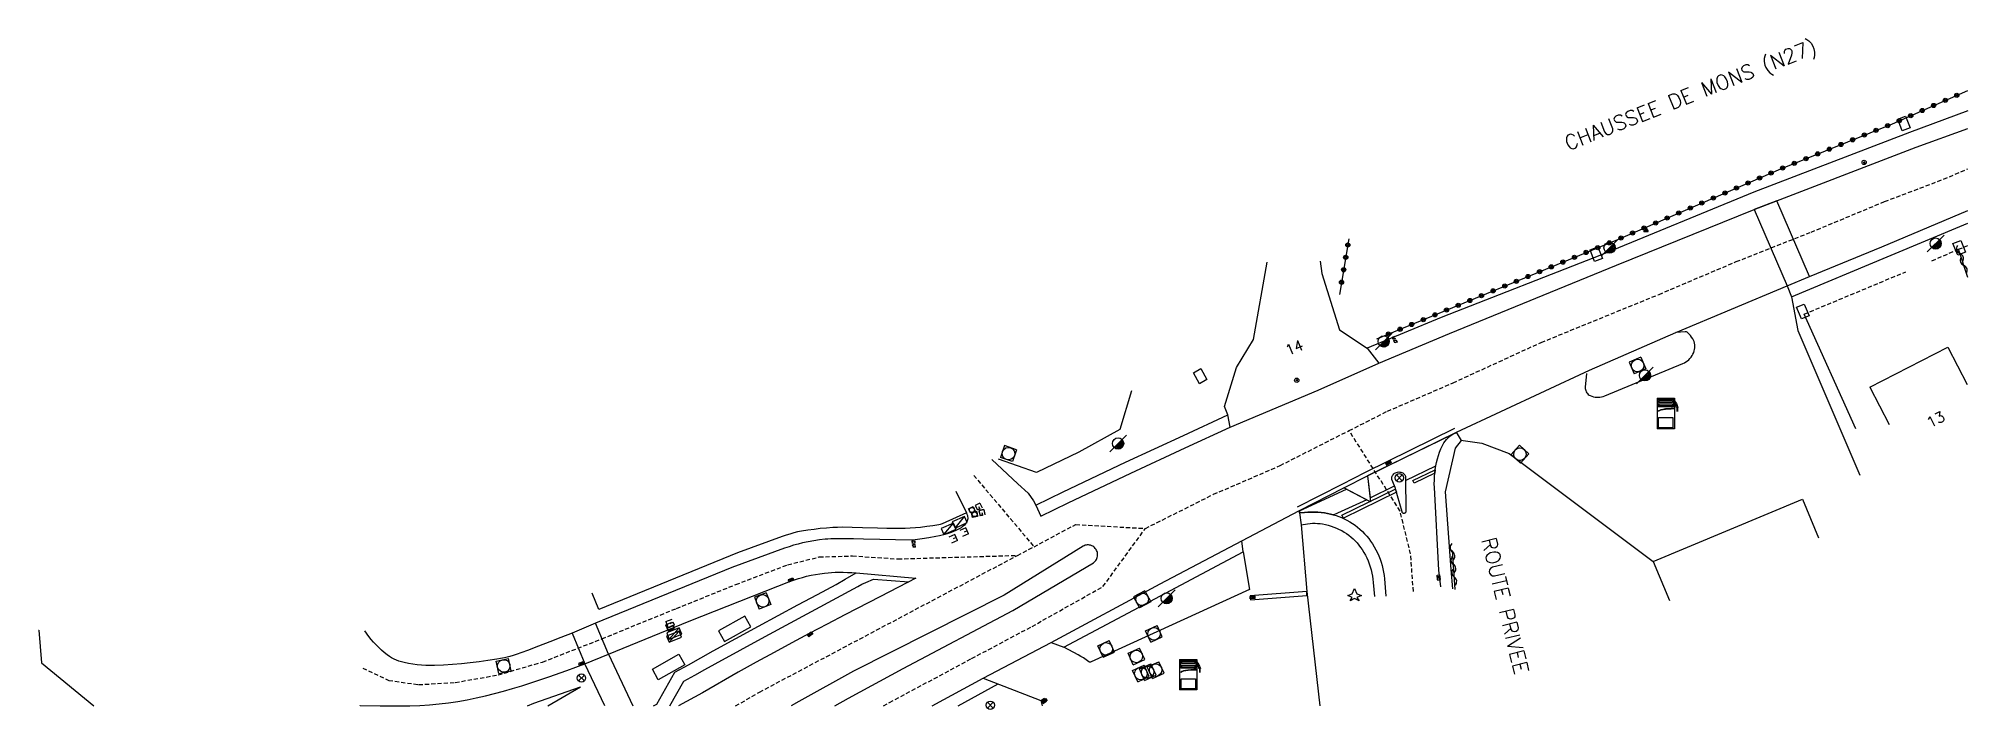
# Model space of a CAD drawing. Header units: millimetres. Extents: x 145512 to 146000, y 142000 to 142988.
# Drawn here: x 145770 to 146000.1, y 141999.6 to 142079.6 of the extents above; entities that cross this region are included whole.
import ezdxf
from ezdxf.enums import TextEntityAlignment as Align

# ---------------------------------------------------------------- set-up
doc = ezdxf.new("R2010")
doc.units = ezdxf.units.MM
doc.linetypes.add('DASHED', pattern=[0.75, 0.5, -0.25])
doc.layers.get('0').update_dxf_attribs({"linetype": 'CONTINUOUS'})
for name, color, linetype in [('w0001', 6, 'DASHED'), ('w0003', 5, 'CONTINUOUS'), ('W0004', 5, 'CONTINUOUS'), ('w0006', 2, 'CONTINUOUS'), ('w0008', 7, 'CONTINUOUS'), ('w0014', 7, 'CONTINUOUS'), ('W0015', 2, 'CONTINUOUS'), ('W0017', 7, 'CONTINUOUS'), ('W0020', 2, 'CONTINUOUS'), ('W0021', 2, 'CONTINUOUS'), ('w0100', 7, 'CONTINUOUS'), ('W0101', 7, 'CONTINUOUS'), ('w0112', 1, 'DASHED'), ('w0211', 2, 'CONTINUOUS'), ('w0212', 2, 'CONTINUOUS'), ('w0303', 7, 'CONTINUOUS'), ('w0310', 3, 'CONTINUOUS'), ('w0322', 7, 'CONTINUOUS'), ('w0400', 7, 'CONTINUOUS'), ('w0412', 7, 'CONTINUOUS'), ('w0420', 7, 'CONTINUOUS'), ('W0424', 7, 'CONTINUOUS'), ('w0425', 7, 'CONTINUOUS'), ('w0430', 7, 'CONTINUOUS'), ('w0432', 7, 'CONTINUOUS'), ('W0461', 7, 'CONTINUOUS'), ('w0469', 7, 'CONTINUOUS'), ('w0470', 7, 'CONTINUOUS'), ('W0510', 5, 'CONTINUOUS'), ('w0851', 7, 'CONTINUOUS'), ('W0856', 7, 'CONTINUOUS'), ('W0925', 7, 'CONTINUOUS'), ('w0989', 7, 'CONTINUOUS'), ('W0991', 7, 'CONTINUOUS'), ('w1336', 3, 'CONTINUOUS'), ('W1337', 1, 'CONTINUOUS'), ('w1471', 7, 'CONTINUOUS')]:
    doc.layers.add(name, color=color, linetype=linetype)
doc.styles.get("Standard").update_dxf_attribs({"font": 'romans.shx', "width": 0.85})

msp = doc.modelspace()

# ---------------------------------------------------------------- texts
at = {"layer": 'w0989'}
for s, rotation, p in [('CHAUSSEE DE MONS (N27)', 21.5065, (145952.04, 142067)), ('ROUTE PRIVEE', 283.8336, (145942.86, 142020.04))]:
    msp.add_text(s, height=1.75, rotation=rotation, dxfattribs=at).set_placement(p, align=Align.MIDDLE_LEFT)
at = {"layer": 'W0991'}
for s, rotation, p in [('14', 22.6671, (145919.71, 142042.74)), ('13', 27.0269, (145996.18, 142034.16))]:
    msp.add_text(s, height=1.25, rotation=rotation, dxfattribs=at).set_placement(p, align=Align.MIDDLE_CENTER)

# ---------------------------------------------------------------- blocks, each defined once
blk = doc.blocks.new('T400')
for p, q in [((-0.15, 0.3), (0.15, 0.3)), ((-0.15, -0.25), (-0.15, 0.3)), ((-0.15, 0.15), (0.15, 0.15)), ((-0.15, 0), (0.15, 0)), ((0.15, 0.3), (0.15, -0.25)), ((-0.15, -0.15), (0.15, -0.15)), ((-0.15, -0.25), (-0.15, -0.3)), ((-0.15, -0.3), (0.15, -0.3)), ((0.15, -0.3), (0.15, -0.25))]:
    blk.add_line(p, q)
blk = doc.blocks.new('T469')
at = {"color": 0, "linetype": 'Continuous', "flags": 128}
for points in [[(-0.35, 0.35), (0.35, -0.35)], [(-0.35, -0.35), (0.35, 0.35)]]:
    blk.add_lwpolyline(points, dxfattribs=at)
at = {"color": 0, "linetype": 'Continuous'}
blk.add_circle((0, 0), 0.5, dxfattribs=at)
blk = doc.blocks.new('t432')
at = {"flags": 128}
for points in [[(0.8, 0.8), (-0.8, 0.8)], [(-0.8, 0.8), (-0.8, 0)], [(0.8, 0.8), (-0.8, 0)], [(-0.8, 0), (0.8, 0)], [(-0.4, 2.1), (-0.4, 1.3)], [(-0.4, 1.3), (0.4, 1.3)], [(-0.39, 2.1), (0.41, 2.1)], [(0, 1.7), (0.4, 1.7)], [(0.4, 1.3), (0.4, 1.7)], [(0.8, 0), (0.8, 0.8)]]:
    blk.add_lwpolyline(points, dxfattribs=at)
blk = doc.blocks.new('T420')
for p, q in [((0.75, 0.75), (-0.75, 0.75)), ((-0.75, 0.75), (-0.75, -0.75)), ((0.75, 0.75), (0.75, -0.75)), ((0.75, -0.75), (-0.75, -0.75))]:
    blk.add_line(p, q)
blk.add_ellipse((0, 0), major_axis=(-0.53, 0.53), ratio=1, start_param=3.926991, end_param=10.210176)
blk = doc.blocks.new('t430')
at = {"flags": 128}
for points in [[(0.8, 0.8), (-0.8, 0.8)], [(-0.8, 0.8), (-0.8, 0)], [(0.8, 0.8), (-0.8, 0)], [(-0.8, 0), (0.8, 0)], [(-0.4, 2.1), (0.4, 2.1)], [(-0.4, 2.1), (-0.4, 1.3)], [(-0.4, 1.7), (0, 1.7)], [(-0.4, 1.3), (0.4, 1.3)], [(0.8, 0), (0.8, 0.8)]]:
    blk.add_lwpolyline(points, dxfattribs=at)
blk = doc.blocks.new('t412')
for p, q in [((-0.3, 1.2), (0.3, 1.2)), ((-0.3, 1.2), (-0.3, 0.6)), ((-0.3, 0.6), (0.3, 0.6)), ((-0.3, 0.3), (0.3, 0.3)), ((-0.3, -0.3), (-0.3, 0.3)), ((0, 0.9), (0.3, 0.9)), ((0.3, 0.9), (0.3, 0.6)), ((0.3, 0.3), (0.3, -0.3)), ((0.3, -0.3), (-0.3, -0.3))]:
    blk.add_line(p, q)
blk.add_ellipse((0, 0), major_axis=(0.212, 0.212), ratio=1, start_param=5.497787, end_param=11.780972)
blk = doc.blocks.new('T425')
for p, q in [((-0.15, 0.6), (0.15, 0.6)), ((-0.15, 0.6), (-0.15, 0.3)), ((-0.15, 0.3), (0.15, 0.3)), ((-0.15, 0.15), (0.15, 0.15)), ((-0.15, -0.15), (-0.15, 0.15)), ((0, 0.45), (0.15, 0.45)), ((0.15, 0.45), (0.15, 0.3)), ((0.15, 0.15), (0.15, -0.15)), ((0.15, -0.15), (-0.15, -0.15))]:
    blk.add_line(p, q)
blk.add_ellipse((0, 0), major_axis=(-0.106, 0.106), ratio=1, start_param=3.926991, end_param=10.210176)
blk = doc.blocks.new('T856')
for p, q in [((-0.125, 0), (0.125, 0)), ((0, 0.125), (0, -0.125))]:
    blk.add_line(p, q)
blk.add_ellipse((0, 0), major_axis=(-0.177, 0.177), ratio=1, start_param=3.9269908, end_param=10.2101761)
blk = doc.blocks.new('T1471')
at = {"color": 0, "linetype": 'Continuous', "flags": 128}
blk.add_lwpolyline([(-0.75, -0.5), (-0.75, 0.5), (0.75, 0.5), (0.75, -0.5), (-0.75, -0.5)], dxfattribs=at)
blk = doc.blocks.new('T424')
for p, q in [((-0.15, 0.61), (0.15, 0.61)), ((-0.15, 0.31), (-0.15, 0.61)), ((0, 0.46), (-0.15, 0.46)), ((0.15, 0.31), (-0.15, 0.31)), ((-0.15, 0.16), (0.15, 0.16)), ((-0.15, -0.14), (-0.15, 0.16)), ((0.15, 0.16), (0.15, -0.14)), ((0.15, -0.14), (-0.15, -0.14))]:
    blk.add_line(p, q)
blk.add_ellipse((0, 0.01), major_axis=(-0.106, 0.106), ratio=1, start_param=3.926991, end_param=10.210176)
blk = doc.blocks.new('T303')
for p, q in [((-0.77, 0), (-0.28, 0.21)), ((-0.28, -0.21), (-0.77, 0)), ((-0.28, 0.21), (0, 0.83)), ((0, 0.83), (0.28, 0.21)), ((0.28, 0.21), (0.83, 0)), ((0.83, 0), (0.28, -0.21)), ((-0.49, -0.63), (-0.28, -0.21)), ((0, -0.35), (-0.49, -0.63)), ((0.56, -0.63), (0, -0.35)), ((0.28, -0.21), (0.56, -0.63))]:
    blk.add_line(p, q)
blk = doc.blocks.new('T470')
for p, q in [((-1.000002, -1.000002), (1.000002, 1.000002)), ((0, 0), (0.666668, 0)), ((0, 0), (0, -0.666668)), ((0.166667, 0.166667), (0.500001, 0.166667)), ((0.166667, 0.166667), (0.166667, -0.666668)), ((0.333334, 0.333334), (0.500001, 0.333334)), ((0.333334, 0.333334), (0.333334, -0.500001)), ((0.500001, 0.333334), (0.500001, -0.333334)), ((-0.333334, -0.333334), (0.500001, -0.333334)), ((-0.333334, -0.333334), (-0.333334, -0.500001)), ((-0.333334, -0.500001), (0.333334, -0.500001)), ((-0.166667, -0.166667), (0.666668, -0.166667)), ((-0.166667, -0.166667), (-0.166667, -0.666668))]:
    blk.add_line(p, q)
blk.add_ellipse((0, 0), major_axis=(0.471405, 0.471405), ratio=1, start_param=5.4977871438, end_param=11.780972451)
blk = doc.blocks.new('T851')
for p, q in [((-0.25, -0.15), (0, 0.32)), ((0, 0.32), (0.25, -0.15)), ((-0.25, -0.15), (0.25, -0.15))]:
    blk.add_line(p, q)
for major_axis in [(-0.106, 0.106), (-0.0354, 0.0354), (-0.0236, 0.0236)]:
    blk.add_ellipse((0, 0), major_axis=major_axis, ratio=1, start_param=3.926991, end_param=10.210176)
blk = doc.blocks.new('T925')
for p, q in [((-1.030302, 1.81818), (-0.90909, 1.81818)), ((-1.030302, 1.81818), (-1.030302, -1.81818)), ((-0.90909, 1.81818), (0.90909, 1.81818)), ((-0.90909, 1.696968), (0.90909, 1.696968)), ((-0.90909, 0.787878), (-0.90909, 1.696968)), ((0.90909, 0.787878), (-0.90909, 0.787878)), ((-0.787878, 1.575756), (0.787878, 1.575756)), ((-0.787878, 1.333332), (-0.787878, 1.575756)), ((0.787878, 1.333332), (-0.787878, 1.333332)), ((-0.787878, 1.151514), (0.787878, 1.151514)), ((-0.787878, 0.90909), (-0.787878, 1.151514)), ((0.787878, 0.90909), (-0.787878, 0.90909)), ((0.787878, 1.575756), (0.787878, 1.333332)), ((0.787878, 1.151514), (0.787878, 0.90909)), ((0.90909, 1.81818), (1.030302, 1.81818)), ((0.90909, 1.696968), (0.90909, 0.787878)), ((1.030302, 1.81818), (1.030302, -1.81818)), ((1.030302, 1.51515), (1.272726, 1.21212)), ((1.21212, 1.151514), (1.030302, 1.393938)), ((1.151514, 1.272726), (1.030302, 1.151514)), ((1.030302, 1.151514), (1.21212, 0.969696)), ((1.151514, 1.21212), (1.090908, 1.151514)), ((1.090908, 1.151514), (1.21212, 1.030302)), ((1.272726, 0.727272), (1.21212, 1.151514)), ((1.21212, 1.030302), (1.21212, 1.090908)), ((1.272726, 1.21212), (1.454544, 0.727272)), ((1.454544, 0.727272), (1.272726, 0.727272)), ((1.333332, 0.727272), (1.333332, 0.242424)), ((1.393938, 0.727272), (1.393938, 0.242424)), ((1.030302, -1.81818), (-1.030302, -1.81818)), ((-0.848484, -0.484848), (0.848484, -0.484848)), ((-0.848484, -1.696968), (-0.848484, -0.484848)), ((0.848484, -1.696968), (-0.848484, -1.696968)), ((0.848484, -0.484848), (0.848484, -1.696968))]:
    blk.add_line(p, q)
for major_axis, ratio in [((-1.939392, 0), 0.1875), ((-1.878786, 0), 0.16129)]:
    blk.add_ellipse((1.030302, 0.242424), major_axis=major_axis, ratio=ratio, start_param=4.7123889804, end_param=6.2831853072)
blk = doc.blocks.new('t310o')
at = {"color": 0, "linetype": 'Continuous'}
for centre, start, end in [((-0.5, 0.38), 216.8699, 323.1304), ((0.5, -0.37), 36.8699, 143.1303)]:
    blk.add_arc(centre, 0.625, start, end, dxfattribs=at)
blk = doc.blocks.new('t322o')
at = {"color": 0, "linetype": 'Continuous'}
for radius in [0.25, 0.15]:
    blk.add_circle((0, 0), radius, dxfattribs=at)

# ---------------------------------------------------------------- linework, layer by layer
at = {"layer": 'w0001'}
for points in [[(145853.11, 142000), (145855.97, 142001.66), (145886.72, 142017.95), (145888.69, 142018.99), (145893.66, 142021.63), (145901.96, 142021.16), (145910.09, 142025.23), (145918.02, 142028.66), (145926.25, 142032.83), (145930.82, 142035.14), (145938.65, 142038.53), (145949.15, 142043.34), (145963.2, 142049.07), (145972.4, 142052.97), (145981.33, 142056.49), (145990.1, 142060.14), (145997.13, 142062.8), (146000, 142064.04)], [(145933.92, 142013.65), (145933.58, 142018.13), (145932.33, 142023.23), (145926.25, 142032.83)], [(145881.5, 142027.49), (145888.69, 142018.99)], [(145870.75, 142000), (145871.47, 142000.42), (145881.25, 142005.65), (145888.45, 142009.48), (145896.91, 142014.24), (145901.96, 142021.16)], [(145808.65, 142004.5), (145811.75, 142003.05), (145815.32, 142002.54), (145819.69, 142002.8), (145824.79, 142003.7), (145830.1, 142005.24), (145837.18, 142008.01), (145846.06, 142011.63), (145853.14, 142014.48), (145859.31, 142016.83), (145863.07, 142017.77), (145867.04, 142017.89), (145872.46, 142017.53), (145886.72, 142017.95)]]:
    msp.add_lwpolyline(points, dxfattribs=at)
at = {"layer": 'w0003'}
for points in [[(145920.11, 142023.73), (145925.41, 142026.45), (145928.22, 142027.88), (145938.85, 142033.1)], [(145920.33, 142023.3), (145925.63, 142026.01), (145928.44, 142027.44), (145939.07, 142032.66)], [(145889.48, 142000.64), (145889.92, 142000.94)], [(145889.73, 142000.28), (145890.17, 142000.58)]]:
    msp.add_lwpolyline(points, dxfattribs=at)
msp.add_lwpolyline([(145914.46, 142013.14), (145914.5, 142012.66), (145921.23, 142013.18), (145921.2, 142013.66)], close=True, dxfattribs=at)
at = {"layer": 'W0004'}
for points in [[(145936.52, 142028.16), (145936.47, 142027.75), (145934.01, 142026.58), (145933.86, 142026.88)], [(145931.76, 142025.84), (145931.91, 142025.48), (145925.57, 142022.37), (145925.4, 142022.73)]]:
    msp.add_lwpolyline(points, close=True, dxfattribs=at)
at = {"layer": 'w0006'}
for points in [[(145770.01, 142009.02), (145770.03, 142009.02), (145770.37, 142005.14), (145776.58, 142000)], [(145808.35, 142000), (145808.37, 142000.07)]]:
    msp.add_lwpolyline(points, dxfattribs=at)
at = {"layer": 'w0008'}
for points in [[(145883.65, 142029.39), (145886.74, 142026.49), (145887.97, 142025.38), (145888.64, 142024.45), (145888.9, 142023.92), (145889.5, 142022.62), (145892.76, 142024.21), (145900.21, 142027.77), (145906.71, 142030.76), (145912.06, 142033.24), (145922.57, 142037.63), (145929.79, 142040.87), (145938.23, 142044.4), (145958.14, 142052.54), (145974.55, 142059.19), (145993.87, 142066.61), (146000, 142068.86)], [(145937.19, 142014.2), (145936.96, 142016.2), (145936.43, 142026.06), (145936.41, 142026.49), (145936.42, 142026.92), (145936.44, 142027.34), (145936.47, 142027.77), (145936.52, 142028.2), (145936.59, 142028.62), (145936.68, 142029.04), (145936.78, 142029.46), (145936.9, 142029.87), (145937.04, 142030.27), (145937.19, 142030.67), (145937.29, 142030.91), (145937.41, 142031.13), (145937.54, 142031.35), (145937.69, 142031.56), (145937.85, 142031.75), (145938.03, 142031.94), (145938.21, 142032.11), (145938.41, 142032.27), (145938.62, 142032.41), (145938.84, 142032.54), (145939.07, 142032.66), (145954.92, 142040.04), (145965.21, 142044.51), (145978.46, 142050.07), (145981.15, 142051.21), (145989.76, 142054.74), (146000, 142059.06)], [(145879.36, 142025.59), (145880.63, 142023.02), (145880.69, 142022.88), (145880.74, 142022.72), (145880.77, 142022.57), (145880.79, 142022.41), (145880.79, 142022.29), (145880.77, 142022.18), (145880.73, 142022.06), (145880.68, 142021.96), (145880.59, 142021.82), (145880.49, 142021.69), (145880.38, 142021.56), (145880.26, 142021.45), (145880.13, 142021.35), (145880, 142021.25), (145879.68, 142021.07), (145879.36, 142020.91), (145879.02, 142020.77), (145878.68, 142020.64), (145878.34, 142020.53), (145877.89, 142020.41), (145877.43, 142020.3), (145876.97, 142020.21), (145876.16, 142020.06), (145875.34, 142019.92), (145874.52, 142019.8), (145874.28, 142019.77), (145874.03, 142019.77), (145872.17, 142019.79), (145870.31, 142019.83), (145868.35, 142019.88), (145867.17, 142019.91), (145865.98, 142019.92), (145864.79, 142019.92), (145864.45, 142019.92), (145864.11, 142019.9), (145863.77, 142019.87), (145863.1, 142019.79), (145862.43, 142019.69), (145861.76, 142019.57), (145861.1, 142019.43), (145860.56, 142019.3), (145860.02, 142019.16), (145859.48, 142018.99), (145858.95, 142018.81), (145852.66, 142016.49), (145836.41, 142009.86), (145833.61, 142008.69), (145832.29, 142008.15), (145830.96, 142007.63), (145829.63, 142007.12), (145828.29, 142006.62), (145826.94, 142006.14), (145826.49, 142005.99), (145826.03, 142005.86), (145825.57, 142005.74), (145825.1, 142005.64), (145824.63, 142005.56), (145823.58, 142005.4), (145822.53, 142005.25), (145821.47, 142005.13), (145820.42, 142005.02), (145819.36, 142004.94), (145818.29, 142004.87), (145817.23, 142004.82), (145816.71, 142004.82), (145816.18, 142004.83), (145815.66, 142004.86), (145815.14, 142004.9), (145814.62, 142004.97), (145814.1, 142005.06), (145813.59, 142005.17), (145813.28, 142005.25), (145812.97, 142005.34), (145812.68, 142005.46), (145812.39, 142005.59), (145812.1, 142005.74), (145811.83, 142005.91), (145811.57, 142006.09), (145811.22, 142006.37), (145810.88, 142006.66), (145810.56, 142006.96), (145810.24, 142007.27), (145809.95, 142007.6), (145809.66, 142007.94), (145809.39, 142008.3), (145808.92, 142008.94)], [(145876.53, 142000), (145882.63, 142003.32), (145890.75, 142007.56), (145903.71, 142014.56), (145913.47, 142019.69), (145920.33, 142023.3), (145920.35, 142023.03), (145920.94, 142023.08), (145921.33, 142023.11), (145921.73, 142023.12), (145922.12, 142023.12), (145922.51, 142023.1), (145922.91, 142023.07), (145923.3, 142023.02), (145923.68, 142022.95), (145924.03, 142022.88), (145924.37, 142022.8), (145924.7, 142022.7), (145925.03, 142022.58), (145925.36, 142022.45), (145925.67, 142022.31), (145925.99, 142022.15), (145926.32, 142021.96), (145926.64, 142021.76), (145926.96, 142021.54), (145927.26, 142021.31), (145927.55, 142021.06), (145927.83, 142020.81), (145928.1, 142020.53), (145928.35, 142020.25), (145928.59, 142019.95), (145928.82, 142019.65), (145929.03, 142019.33), (145929.25, 142018.98), (145929.44, 142018.63), (145929.62, 142018.26), (145929.79, 142017.89), (145929.94, 142017.51), (145930.07, 142017.13), (145930.18, 142016.74), (145930.28, 142016.34), (145930.36, 142015.95), (145930.42, 142015.54), (145930.47, 142015.14), (145930.65, 142013.1)], [(145864.94, 142000), (145866.58, 142000.93), (145873.07, 142004.45), (145886.16, 142011.4), (145895.76, 142017.08), (145895.87, 142017.16), (145895.97, 142017.25), (145896.06, 142017.35), (145896.13, 142017.46), (145896.19, 142017.58), (145896.23, 142017.71), (145896.26, 142017.85), (145896.27, 142017.99), (145896.26, 142018.14), (145896.24, 142018.28), (145896.2, 142018.42), (145896.14, 142018.55), (145896.08, 142018.67), (145895.99, 142018.78), (145895.9, 142018.88), (145895.8, 142018.97), (145895.68, 142019.04), (145895.56, 142019.1), (145895.43, 142019.15), (145895.3, 142019.18), (145895.17, 142019.2), (145895.04, 142019.2), (145894.91, 142019.18), (145894.79, 142019.15), (145894.67, 142019.1), (145894.55, 142019.04), (145885.13, 142013.19), (145867.15, 142004.16), (145860.65, 142000.53), (145859.75, 142000)], [(145808.37, 142000.07), (145810.74, 142000.02), (145811.92, 142000), (145813.1, 142000), (145814.27, 142000.02), (145815.45, 142000.07), (145816.62, 142000.14), (145817.78, 142000.24), (145818.89, 142000.37), (145819.99, 142000.54), (145821.09, 142000.73), (145822.18, 142000.95), (145823.28, 142001.2), (145824.36, 142001.47), (145825.45, 142001.77), (145826.53, 142002.08), (145827.61, 142002.41), (145828.69, 142002.75), (145829.76, 142003.11), (145830.84, 142003.48), (145832.98, 142004.24), (145835.12, 142005.01), (145837.95, 142006.16), (145847.59, 142010.09), (145859.67, 142014.86), (145860.14, 142015.03), (145860.61, 142015.19), (145861.09, 142015.33), (145861.57, 142015.46), (145862.1, 142015.58), (145862.64, 142015.69), (145863.17, 142015.77), (145863.71, 142015.85), (145864.14, 142015.89), (145864.56, 142015.92), (145864.99, 142015.94), (145865.41, 142015.95), (145865.93, 142015.94), (145866.46, 142015.93), (145866.98, 142015.9), (145867.5, 142015.86), (145874.61, 142015.22), (145870.37, 142013.04), (145866.13, 142010.86), (145864.01, 142009.76), (145861.9, 142008.65), (145859.8, 142007.53), (145857.7, 142006.39), (145855.55, 142005.21), (145853.41, 142004.01), (145849.15, 142001.58), (145846.32, 142000)]]:
    msp.add_lwpolyline(points, dxfattribs=at)
at = {"layer": 'w0014'}
for points in [[(146000, 142070.95), (145993.07, 142068.37), (145974.5, 142061.24), (145956.34, 142053.79), (145937.22, 142046.33), (145928.41, 142042.67)], [(145978.46, 142050.07), (145979, 142048.79), (145990.41, 142053.56), (146000, 142057.54)], [(145888.9, 142023.92), (145892.17, 142025.52), (145899.59, 142029.06), (145906.51, 142032.24), (145911.81, 142034.71)], [(145938.6, 142013.98), (145938.42, 142016.27), (145937.75, 142025.52), (145938.92, 142030.72), (145939.64, 142031.64), (145939.07, 142032.66)], [(145880.63, 142023.02), (145877.74, 142021.73), (145877.61, 142021.68), (145877.48, 142021.63), (145877.34, 142021.6), (145876.61, 142021.49), (145875.89, 142021.39), (145875.16, 142021.29), (145874.54, 142021.23), (145873.93, 142021.19), (145873.31, 142021.17), (145872.21, 142021.15), (145871.12, 142021.16), (145870.02, 142021.19), (145868.22, 142021.25), (145867.02, 142021.28), (145865.82, 142021.3), (145865.26, 142021.29), (145864.71, 142021.26), (145863.96, 142021.21), (145863.21, 142021.14), (145862.46, 142021.05), (145861.72, 142020.95), (145860.98, 142020.83), (145860.5, 142020.74), (145860.04, 142020.63), (145859.57, 142020.5), (145859.12, 142020.36), (145858.66, 142020.21), (145853.35, 142018.26), (145836.8, 142011.51), (145836.01, 142013.44)], [(145920.35, 142023.03), (145920.55, 142021.61), (145921.31, 142021.73), (145921.61, 142021.76), (145921.9, 142021.78), (145922.2, 142021.78), (145922.5, 142021.77), (145922.79, 142021.74), (145923.09, 142021.7), (145923.43, 142021.63), (145923.77, 142021.54), (145924.11, 142021.44), (145924.44, 142021.33), (145924.76, 142021.2), (145925.08, 142021.05), (145925.38, 142020.9), (145925.67, 142020.73), (145925.96, 142020.55), (145926.23, 142020.35), (145926.49, 142020.14), (145926.74, 142019.92), (145926.98, 142019.69), (145927.21, 142019.44), (145927.42, 142019.18), (145927.62, 142018.91), (145927.81, 142018.64), (145928.01, 142018.31), (145928.19, 142017.98), (145928.36, 142017.64), (145928.51, 142017.29), (145928.65, 142016.94), (145928.77, 142016.58), (145928.87, 142016.22), (145928.96, 142015.85), (145929.04, 142015.48), (145929.09, 142015.1), (145929.13, 142014.72), (145929.27, 142013.05)], [(145890.75, 142007.56), (145892.25, 142007), (145903.77, 142013.14), (145913.64, 142018.38), (145913.47, 142019.69)], [(145843.33, 142000), (145843.7, 142000.21), (145845.88, 142004.01), (145847.49, 142004.92), (145848.97, 142005.74), (145850.45, 142006.56), (145853.14, 142008.04), (145855.83, 142009.52), (145858.17, 142010.79), (145860.52, 142012.05), (145862.88, 142013.3), (145863.98, 142013.89), (145865.08, 142014.49), (145866.17, 142015.1), (145867.5, 142015.86)], [(145837.51, 142000), (145835.12, 142005.01)], [(145837.95, 142006.16), (145840.87, 142000)], [(145879.63, 142000), (145884.43, 142002.62)]]:
    msp.add_lwpolyline(points, dxfattribs=at)
at = {"layer": 'W0015'}
for points in [[(145928.44, 142027.44), (145928.82, 142024.35), (145925.63, 142026.01)], [(145931.73, 142026.03), (145931.36, 142027), (145931.33, 142027.09), (145931.33, 142027.19), (145931.34, 142027.28), (145931.37, 142027.38), (145931.41, 142027.46), (145931.49, 142027.56), (145931.58, 142027.66), (145931.68, 142027.74), (145931.8, 142027.8), (145931.92, 142027.85), (145932.04, 142027.88), (145932.17, 142027.9), (145932.3, 142027.89), (145932.42, 142027.87), (145932.55, 142027.84), (145932.66, 142027.78), (145932.75, 142027.72), (145932.82, 142027.65), (145932.88, 142027.57), (145932.93, 142027.47), (145932.96, 142027.37), (145932.97, 142027.27), (145933.02, 142023.19), (145933.01, 142023.14), (145932.99, 142023.08), (145932.96, 142023.03), (145932.91, 142023), (145932.86, 142022.97), (145932.81, 142022.96), (145932.75, 142022.96), (145932.7, 142022.98), (145932.66, 142023), (145932.62, 142023.04), (145932.59, 142023.08), (145932.57, 142023.13), (145932.04, 142025.05)]]:
    msp.add_lwpolyline(points, close=True, dxfattribs=at)
at = {"layer": 'W0017'}
for points in [[(145912.06, 142033.24), (145911.81, 142034.71), (145911.38, 142035.72), (145912.82, 142040.37), (145914.86, 142043.7), (145916.5, 142052.9)], [(145922.8, 142053.04), (145923.01, 142051.57), (145925.1, 142044.83), (145928.41, 142042.67)], [(145979, 142048.79), (145979.75, 142044.76), (145987.16, 142027.53)], [(145954.55, 142039.64), (145954.41, 142038), (145954.41, 142037.86), (145954.42, 142037.72), (145954.46, 142037.59), (145954.51, 142037.46), (145954.58, 142037.34), (145954.67, 142037.24), (145954.77, 142037.14), (145954.88, 142037.06), (145955, 142037), (145955.19, 142036.93), (145955.38, 142036.87), (145955.57, 142036.83), (145955.77, 142036.81), (145955.96, 142036.81), (145956.16, 142036.83), (145956.36, 142036.86), (145956.55, 142036.91), (145956.73, 142036.98), (145966.04, 142040.83), (145966.23, 142040.92), (145966.41, 142041.02), (145966.59, 142041.14), (145966.75, 142041.28), (145966.89, 142041.43), (145967.03, 142041.59), (145967.15, 142041.77), (145967.25, 142041.95), (145967.34, 142042.14), (145967.4, 142042.32), (145967.44, 142042.51), (145967.46, 142042.69), (145967.47, 142042.88), (145967.46, 142043.07), (145967.42, 142043.26), (145967.37, 142043.44), (145967.3, 142043.62), (145967.22, 142043.78), (145967.09, 142043.98), (145966.95, 142044.16), (145966.8, 142044.34), (145966.63, 142044.5), (145966.56, 142044.55), (145966.48, 142044.59), (145966.39, 142044.61), (145966.3, 142044.61), (145965.21, 142044.51)], [(145928.41, 142042.67), (145929.79, 142040.87)], [(145939.57, 142031.7), (145942.06, 142031.31), (145945.32, 142030.1), (145962.52, 142017.21)], [(145920.55, 142021.61), (145921.2, 142013.66), (145922.77, 142000)], [(145913.64, 142018.38), (145914.36, 142013.89), (145895.5, 142005.25), (145895.44, 142005.23), (145895.38, 142005.22), (145895.32, 142005.23), (145895.26, 142005.25), (145895.21, 142005.28), (145894.91, 142005.51), (145894.59, 142005.72), (145894.27, 142005.91), (145893.94, 142006.09), (145892.25, 142007)], [(145882.63, 142003.32), (145889.48, 142000.64), (145889.65, 142000)]]:
    msp.add_lwpolyline(points, dxfattribs=at)
at = {"layer": 'W0020'}
for points in [[(145978.46, 142050.07), (145981.15, 142051.21), (145977.24, 142060.23), (145974.55, 142059.19)], [(145938.51, 142032.34), (145928.44, 142027.44), (145928.76, 142024.83), (145931.65, 142026.24), (145931.36, 142027), (145931.33, 142027.09), (145931.33, 142027.19), (145931.34, 142027.28), (145931.37, 142027.38), (145931.41, 142027.46), (145931.49, 142027.56), (145931.58, 142027.66), (145931.68, 142027.74), (145931.8, 142027.8), (145931.92, 142027.85), (145932.04, 142027.88), (145932.17, 142027.9), (145932.3, 142027.89), (145932.42, 142027.87), (145932.55, 142027.84), (145932.66, 142027.78), (145932.75, 142027.72), (145932.82, 142027.65), (145932.88, 142027.57), (145932.93, 142027.47), (145932.96, 142027.37), (145932.97, 142027.27), (145932.97, 142026.88), (145936.6, 142028.63), (145936.68, 142029.04), (145936.78, 142029.46), (145936.9, 142029.87), (145937.04, 142030.27), (145937.19, 142030.67), (145937.29, 142030.91), (145937.41, 142031.13), (145937.54, 142031.35), (145937.69, 142031.56), (145937.85, 142031.75), (145938.03, 142031.94), (145938.21, 142032.11), (145938.41, 142032.27)], [(145928.36, 142024.59), (145924.43, 142022.78), (145924.37, 142022.8), (145924.03, 142022.88), (145923.68, 142022.95), (145923.3, 142023.02), (145922.91, 142023.07), (145922.51, 142023.1), (145922.12, 142023.12), (145921.73, 142023.12), (145921.33, 142023.11), (145920.94, 142023.08), (145920.35, 142023.03), (145920.33, 142023.26), (145925.95, 142025.84)]]:
    msp.add_lwpolyline(points, close=True, dxfattribs=at)
msp.add_lwpolyline([(145837.95, 142006.16), (145836.41, 142009.86), (145833.61, 142008.69), (145835.12, 142005.01), (145837.95, 142006.16)], dxfattribs=at)
at = {"layer": 'W0021'}
msp.add_lwpolyline([(145845.26, 142000), (145846.95, 142002.95), (145848.23, 142003.67), (145849.45, 142004.35), (145850.68, 142005.03), (145853.66, 142006.66), (145856.64, 142008.29), (145862.16, 142011.28), (145867.7, 142014.25), (145868.17, 142014.5), (145868.65, 142014.72), (145869.56, 142015.13), (145873.75, 142014.78)], dxfattribs=at)
at = {"layer": 'w0100'}
for points in [[(145962.52, 142017.21), (145980.3, 142024.66)], [(145980.3, 142024.66), (145982.23, 142020.05)], [(145962.52, 142017.21), (145964.45, 142012.59)]]:
    msp.add_lwpolyline(points, dxfattribs=at)
at = {"layer": 'W0101'}
for points in [[(145988.35, 142038.02), (145997.65, 142042.76)], [(145997.65, 142042.76), (145999.92, 142038.31)], [(145988.35, 142038.02), (145990.62, 142033.56)]]:
    msp.add_lwpolyline(points, dxfattribs=at)
at = {"layer": 'w0112'}
for points in [[(145995.74, 142053.08), (145998.91, 142054.45), (146000, 142054.89)], [(145980.5, 142046.71), (145992.64, 142051.77)]]:
    msp.add_lwpolyline(points, dxfattribs=at)
at = {"layer": 'w0211'}
msp.add_lwpolyline([(145828.29, 142000), (145829.07, 142000.32), (145834.62, 142002.26)], dxfattribs=at)
at = {"layer": 'w0212'}
msp.add_lwpolyline([(145830.71, 142000), (145834.62, 142002.26)], dxfattribs=at)
at = {"layer": 'w0310'}
msp.add_lwpolyline([(145938.91, 142013.88), (145938.57, 142018.52)], dxfattribs=at)
at = {"layer": 'w0322'}
for points in [[(145929.55, 142043.76), (145958.28, 142055.62), (145977.71, 142064.04), (145991.03, 142069.42), (146000, 142073.38)], [(145926.23, 142055.71), (145925.1, 142049.04)]]:
    msp.add_lwpolyline(points, dxfattribs=at)
at = {"layer": 'W0461'}
for points in [[(145851.07, 142008.94), (145851.78, 142007.68), (145854.93, 142009.44), (145854.23, 142010.71)], [(145843.89, 142003.13), (145843.19, 142004.38), (145846.36, 142006.16), (145847.06, 142004.9)]]:
    msp.add_lwpolyline(points, close=True, dxfattribs=at)
at = {"layer": 'W0510'}
msp.add_lwpolyline([(145900.29, 142037.56), (145898.92, 142032.95), (145894.03, 142030.25), (145888.99, 142027.85), (145884.44, 142029.42)], dxfattribs=at)
at = {"layer": 'w1336'}
msp.add_lwpolyline([(146000, 142051.09), (145998.91, 142054.45)], dxfattribs=at)
at = {"layer": 'W1337'}
msp.add_lwpolyline([(145986.68, 142033.04), (145980.5, 142046.71)], dxfattribs=at)

# ---------------------------------------------------------------- block references
at = {"layer": 'w0303'}
msp.add_blockref('T303', (145926.88, 142013.16), dxfattribs=at)
at = {"layer": 'w0310', "rotation": 94.20549026085529}
for p in [(145938.58, 142018.37), (145938.69, 142016.87), (145938.8, 142015.38)]:
    msp.add_blockref('t310o', p, dxfattribs=at)
at = {"layer": 'w0322'}
for p, rotation in [((145998.7, 142072.8), 23.78548179693706), ((145993.21, 142070.38), 23.78548179693706), ((145994.58, 142070.99), 23.78548179693706), ((145995.95, 142071.59), 23.78548179693706), ((145997.33, 142072.2), 23.78548179693706), ((145987.68, 142068.07), 22.02292157478776), ((145989.07, 142068.63), 22.02292157478776), ((145990.46, 142069.19), 22.02292157478776), ((145991.84, 142069.78), 23.78548179693706), ((145982.11, 142065.82), 22.02292157478776), ((145983.5, 142066.38), 22.02292157478776), ((145984.89, 142066.94), 22.02292157478776), ((145986.28, 142067.5), 22.02292157478776), ((145976.56, 142063.54), 23.40846895560656), ((145977.94, 142064.13), 22.02292157478776), ((145979.33, 142064.69), 22.02292157478776), ((145980.72, 142065.25), 22.02292157478776), ((145971.06, 142061.15), 23.40846895560656), ((145972.43, 142061.75), 23.40846895560656), ((145973.81, 142062.35), 23.40846895560656), ((145975.19, 142062.94), 23.40846895560656), ((145966.93, 142059.37), 23.40846895560656), ((145968.3, 142059.96), 23.40846895560656), ((145969.68, 142060.56), 23.40846895560656), ((145961.42, 142056.98), 23.40846895560656), ((145962.8, 142057.58), 23.40846895560656), ((145964.17, 142058.17), 23.40846895560656), ((145965.55, 142058.77), 23.40846895560656), ((145926.1, 142054.96), 260.4407229677503), ((145955.9, 142054.64), 22.43560416717557), ((145957.28, 142055.21), 22.43560416717557), ((145958.67, 142055.79), 23.40846895560656), ((145960.04, 142056.39), 23.40846895560656), ((145925.6, 142052), 260.4407229677503), ((145925.85, 142053.48), 260.4407229677503), ((145950.35, 142052.35), 22.43560416717557), ((145951.74, 142052.92), 22.43560416717557), ((145953.12, 142053.49), 22.43560416717557), ((145954.51, 142054.07), 22.43560416717557), ((145925.35, 142050.52), 260.4407229677503), ((145944.81, 142050.06), 22.43560416717557), ((145946.19, 142050.63), 22.43560416717557), ((145947.58, 142051.2), 22.43560416717557), ((145948.96, 142051.78), 22.43560416717557), ((145939.26, 142047.77), 22.43560416717557), ((145940.65, 142048.34), 22.43560416717557), ((145942.03, 142048.91), 22.43560416717557), ((145943.42, 142049.49), 22.43560416717557), ((145933.71, 142045.48), 22.43560416717557), ((145935.1, 142046.05), 22.43560416717557), ((145936.49, 142046.63), 22.43560416717557), ((145937.87, 142047.2), 22.43560416717557), ((145930.94, 142044.34), 22.43560416717557), ((145932.33, 142044.91), 22.43560416717557)]:
    msp.add_blockref('t322o', p, dxfattribs=dict(at, rotation=rotation))
at = {"layer": 'w0400'}
for p, rotation in [((145930.93, 142028.98), 296.1529292764641), ((145936.92, 142015.32), 6.602904744474776), ((145859.72, 142015.02), 290.5645770055317), ((145914.75, 142012.93), 94.37323921795698), ((145861.98, 142008.54), 308.4963238444266), ((145834.73, 142005.04), 291.3553228413931), ((145889.91, 142000.61), 304.0816907139562)]:
    msp.add_blockref('T400', p, dxfattribs=dict(at, rotation=rotation))
at = {"layer": 'w0412'}
for p, rotation in [((145881.28, 142023.37), 296.2767628413924), ((145881.6, 142022.88), 281.6924900690098), ((145881.6, 142022.83), 281.6924900690098)]:
    msp.add_blockref('t412', p, dxfattribs=dict(at, rotation=rotation))
at = {"layer": 'w0420'}
for p, rotation in [((145960.64, 142040.59), 23.44322061673065), ((145885.64, 142030.08), 340.9271190596686), ((145946.62, 142030.02), 317.7408867735616), ((145856.33, 142012.53), 21.53595797872358), ((145901.58, 142012.71), 28.359049585462), ((145902.99, 142008.6), 204.6257896854432), ((145897.29, 142006.8), 204.6257896854432), ((145900.89, 142005.91), 204.6257896854432), ((145825.47, 142004.78), 192.2724060023111), ((145901.43, 142003.87), 204.6257896854432), ((145902.24, 142004.04), 204.6257896854432), ((145903.19, 142004.28), 204.6257896854432)]:
    msp.add_blockref('T420', p, dxfattribs=dict(at, rotation=rotation))
at = {"layer": 'W0424', "rotation": 22.43560416717556}
msp.add_blockref('T424', (145931.78, 142043.46), dxfattribs=at)
at = {"layer": 'w0425', "rotation": 185.9720522582875}
msp.add_blockref('T425', (145874.33, 142019.53), dxfattribs=at)
at = {"layer": 'w0430', "rotation": 204.1881723396717}
for p in [(145879.67, 142022.27), (145878.35, 142021.48)]:
    msp.add_blockref('t430', p, dxfattribs=at)
at = {"layer": 'w0432', "rotation": 22.14719008018185}
for p in [(145845.93, 142007.89), (145845.94, 142008.26)]:
    msp.add_blockref('t432', p, dxfattribs=at)
at = {"layer": 'w0469'}
for p in [(145932.24, 142027.2), (145834.73, 142003.33), (145883.48, 142000.09)]:
    msp.add_blockref('T469', p, dxfattribs=at)
at = {"layer": 'w0470'}
for p in [(145957.3, 142054.63), (145996.18, 142055.13), (145930.38, 142043.46), (145961.52, 142039.41), (145898.71, 142031.29), (145904.5, 142012.83)]:
    msp.add_blockref('T470', p, dxfattribs=at)
at = {"layer": 'w0851'}
msp.add_blockref('T851', (145961.64, 142056.73), dxfattribs=at)
at = {"layer": 'W0856'}
for p in [(145987.65, 142064.8), (145920.01, 142038.83)]:
    msp.add_blockref('T856', p, dxfattribs=at)
at = {"layer": 'W0925'}
for p in [(145964, 142034.86), (145907.08, 142003.73)]:
    msp.add_blockref('T925', p, dxfattribs=at)
at = {"layer": 'w1336', "rotation": 107.9326980625661}
for p in [(145999.08, 142053.95), (145999.54, 142052.52)]:
    msp.add_blockref('t310o', p, dxfattribs=at)
at = {"layer": 'w1471'}
for p, rotation in [((145992.4, 142069.43), 290.7662091646592), ((145955.72, 142053.87), 291.3057107736906), ((145998.99, 142054.62), 292.1722422429492), ((145980.35, 142047.03), 292.6371239631426), ((145908.49, 142039.32), 118.9349716041114)]:
    msp.add_blockref('T1471', p, dxfattribs=dict(at, rotation=rotation))

msp.set_redraw_order([(e.dxf.handle, doc.entitydb.next_handle()) for e in msp.query("TEXT MTEXT ATTDEF DIMENSION ARC_DIMENSION")])  # texts and dimensions are drawn at this point

doc.saveas('drawing.dxf')
